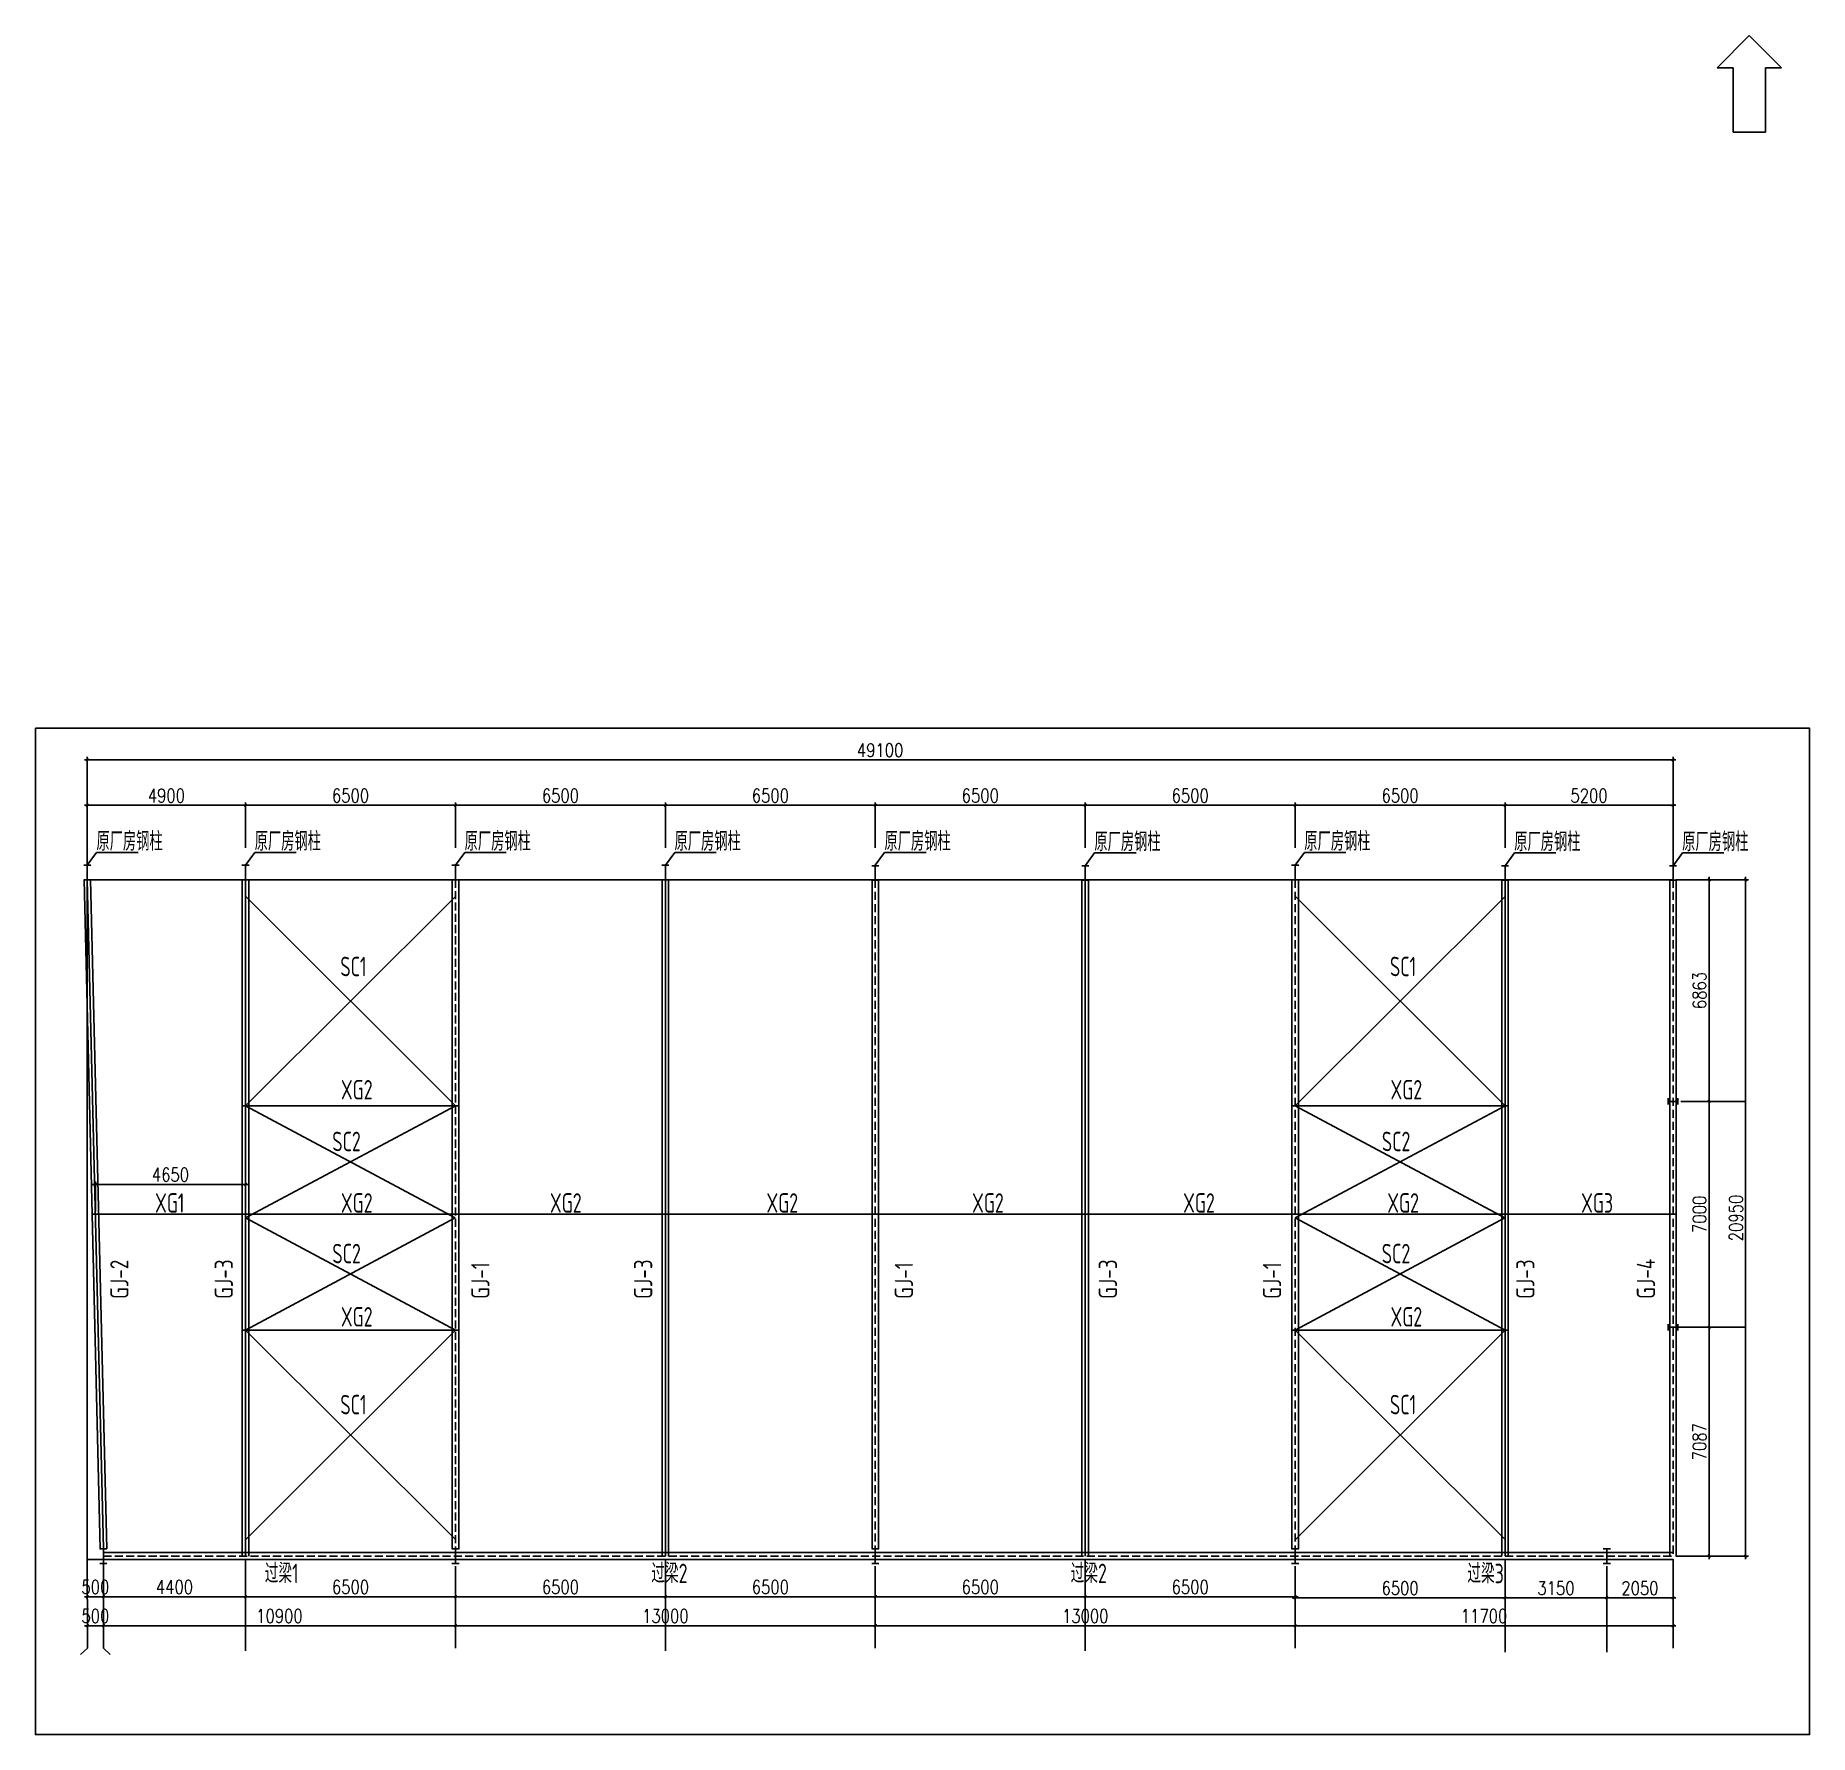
# Model space of a CAD drawing. Header units: millimetres. Extents: x 2287919 to 2522484, y -1845182 to -1736911.
# Drawn here: x 2339842 to 2394774, y -1799252 to -1746620 of the extents above; entities that cross this region are included whole.
import ezdxf

# ---------------------------------------------------------------- set-up
doc = ezdxf.new("R2010")
doc.units = ezdxf.units.MM
doc.header["$LTSCALE"] = 1000
doc.header["$PDMODE"] = 34
for name, pattern in [('DASH', [0.35, 0.25, -0.1]), ('DASHED2', [0.375, 0.25, -0.125]), ('H1', [0.375, 0.25, -0.125])]:
    doc.linetypes.add(name, pattern=pattern)
doc.layers.add('STAIR', color=2, linetype='Continuous')
doc.styles.add('DIM_FONT', font='simplex.shx', dxfattribs={"width": 0.8, "bigfont": 'hztxt.shx'})
doc.styles.add('TSSD_Label', font='Tssdeng.shx', dxfattribs={"width": 0.7, "bigfont": 'hztxt.shx'})
doc.styles.add('TSSD_Rein', font='Tssdeng.shx', dxfattribs={"width": 0.7, "bigfont": 'hztxt.shx'})
doc.dimstyles.new('WGH(1)', dxfattribs={"dimscale": 1.2, "dimtxt": 100, "dimasz": 0.5, "dimexe": 75, "dimexo": 75, "dimgap": 75, "dimtad": 1, "dimdec": 0, "dimzin": 0, "dimdsep": 46, "dimtxsty": 'DIM_FONT', "dimblk1": '_DIMX', "dimblk2": '_DIMX', "dimsah": 1, "dimcen": 0.09, "dimclrd": 3, "dimclre": 3, "dimclrt": 7, "dimadec": 0, "dimazin": 0, "dimtfac": 1, "dimtdec": 0, "dimtix": 1, "dimtmove": 2, "dimatfit": 3, "dimldrblk": '_DIMX', "dimfxl": 1, "dimtolj": 1, "dimtzin": 0, "dimarcsym": 0})

msp = doc.modelspace()

# ---------------------------------------------------------------- texts
at = {"lineweight": -3, "style": 'TSSD_Label', "width": 0.7}
for s, height, p in [('原厂房钢柱', 586.09, (2341730.3, -1771876)), ('原厂房钢柱', 586.09, (2346630.3, -1771876)), ('原厂房钢柱', 586.09, (2353130.3, -1771876)), ('原厂房钢柱', 586.09, (2359630.3, -1771876)), ('原厂房钢柱', 586.09, (2366130.3, -1771876)), ('原厂房钢柱', 586.09, (2372630.3, -1771890)), ('原厂房钢柱', 586.09, (2379130.3, -1771876)), ('原厂房钢柱', 586.09, (2385630.3, -1771890)), ('原厂房钢柱', 586.09, (2390830.3, -1771890)), ('SC1', 603.54, (2349281.9, -1775761.9)), ('SC1', 603.54, (2381781.9, -1775761.9)), ('XG2', 603.54, (2349299.7, -1779579.7)), ('XG2', 603.54, (2381799.7, -1779579.7)), ('SC2', 603.54, (2349031.9, -1781182.3)), ('SC2', 603.54, (2381531.9, -1781182.3)), ('XG1', 603.54, (2343545.5, -1783087)), ('XG2', 603.54, (2349299.7, -1783087)), ('XG2', 603.54, (2355772.8, -1783087)), ('XG2', 603.54, (2362476.7, -1783087)), ('XG2', 603.54, (2368843.3, -1783087)), ('XG2', 603.54, (2375378.5, -1783087)), ('XG2', 603.54, (2381699.7, -1783087)), ('XG3', 603.54, (2387702.1, -1783087)), ('SC2', 603.54, (2349034.6, -1784655.9)), ('SC2', 603.54, (2381529.3, -1784655.9)), ('XG2', 603.54, (2349299.7, -1786614.3)), ('XG2', 603.54, (2381799.7, -1786614.3)), ('SC1', 603.54, (2349281.9, -1789334.2)), ('SC1', 603.54, (2381781.9, -1789334.2)), ('过梁1', 603.54, (2346943.6, -1794562.9)), ('过梁2', 603.54, (2358912.7, -1794562.9)), ('过梁2', 603.54, (2371896.6, -1794562.9)), ('过梁3', 603.54, (2384180.1, -1794567.5))]:
    msp.add_text(s, height=height, dxfattribs=at).set_placement(p)
at = {"layer": 'STAIR', "style": 'TSSD_Rein', "width": 0.8}
for s, p in [('GJ-2', (2342722.6, -1785757.4)), ('GJ-3', (2345954.9, -1785757.4)), ('GJ-1', (2353899.2, -1785757.4)), ('GJ-3', (2358940.3, -1785757.4)), ('GJ-1', (2367013.5, -1785757.4)), ('GJ-3', (2373330.7, -1785757.4)), ('GJ-1', (2378413.4, -1785757.4)), ('GJ-3', (2386256.7, -1785757.4)), ('GJ-4', (2389991, -1785757.4))]:
    msp.add_text(s, height=564.23, rotation=90, dxfattribs=at).set_placement(p)

# ---------------------------------------------------------------- blocks, each defined once
blk = doc.blocks.new('_DIMX')
blk.add_line((-150, 0), (150, 0))
at = {"const_width": 50}
blk.add_lwpolyline([(-70, -70), (70, 70)], dxfattribs=at)
blk = doc.blocks.new('*D196')
at = {"color": 3, "lineweight": -2}
for p, q in [((2341447, -1771784), (2341447, -1770376)), ((2346347, -1771784), (2346347, -1770376)), ((2341447, -1770466), (2346346, -1770466))]:
    blk.add_line(p, q, dxfattribs=at)
at = {"layer": 'Defpoints', "color": 0}
for p in [(2346347, -1770466), (2341447, -1771874), (2346347, -1771874)]:
    blk.add_point(p, dxfattribs=at)
at = {"color": 3, "lineweight": -2, "xscale": 0.6, "yscale": 0.6, "zscale": 0.6, "rotation": 180}
blk.add_blockref('_DIMX', (2341447, -1770466), dxfattribs=at)
at = {"color": 3, "lineweight": -2, "xscale": 0.6, "yscale": 0.6, "zscale": 0.6}
blk.add_blockref('_DIMX', (2346347, -1770466), dxfattribs=at)
at = {"color": 7, "insert": (2343897, -1770166), "char_height": 420, "attachment_point": 5, "style": 'DIM_FONT'}
blk.add_mtext('\\A1;4900', dxfattribs=at)
blk = doc.blocks.new('*D197')
at = {"color": 3, "lineweight": -2}
for p, q in [((2346347, -1771784), (2346347, -1770376)), ((2352847, -1771784), (2352847, -1770376)), ((2346347, -1770466), (2352846, -1770466))]:
    blk.add_line(p, q, dxfattribs=at)
at = {"layer": 'Defpoints', "color": 0}
for p in [(2352847, -1770466), (2346347, -1771874), (2352847, -1771874)]:
    blk.add_point(p, dxfattribs=at)
at = {"color": 3, "lineweight": -2, "xscale": 0.6, "yscale": 0.6, "zscale": 0.6, "rotation": 180}
blk.add_blockref('_DIMX', (2346347, -1770466), dxfattribs=at)
at = {"color": 3, "lineweight": -2, "xscale": 0.6, "yscale": 0.6, "zscale": 0.6}
blk.add_blockref('_DIMX', (2352847, -1770466), dxfattribs=at)
at = {"color": 7, "insert": (2349597, -1770166), "char_height": 420, "attachment_point": 5, "style": 'DIM_FONT'}
blk.add_mtext('\\A1;6500', dxfattribs=at)
blk = doc.blocks.new('*D198')
at = {"color": 3, "lineweight": -2}
for p, q in [((2352847, -1771784), (2352847, -1770376)), ((2359347, -1771784), (2359347, -1770376)), ((2352847, -1770466), (2359346, -1770466))]:
    blk.add_line(p, q, dxfattribs=at)
at = {"layer": 'Defpoints', "color": 0}
for p in [(2359347, -1770466), (2352847, -1771874), (2359347, -1771874)]:
    blk.add_point(p, dxfattribs=at)
at = {"color": 3, "lineweight": -2, "xscale": 0.6, "yscale": 0.6, "zscale": 0.6, "rotation": 180}
blk.add_blockref('_DIMX', (2352847, -1770466), dxfattribs=at)
at = {"color": 3, "lineweight": -2, "xscale": 0.6, "yscale": 0.6, "zscale": 0.6}
blk.add_blockref('_DIMX', (2359347, -1770466), dxfattribs=at)
at = {"color": 7, "insert": (2356097, -1770166), "char_height": 420, "attachment_point": 5, "style": 'DIM_FONT'}
blk.add_mtext('\\A1;6500', dxfattribs=at)
blk = doc.blocks.new('*D199')
at = {"color": 3, "lineweight": -2}
for p, q in [((2359347, -1771784), (2359347, -1770376)), ((2365847, -1771784), (2365847, -1770376)), ((2359347, -1770466), (2365846, -1770466))]:
    blk.add_line(p, q, dxfattribs=at)
at = {"layer": 'Defpoints', "color": 0}
for p in [(2365847, -1770466), (2359347, -1771874), (2365847, -1771874)]:
    blk.add_point(p, dxfattribs=at)
at = {"color": 3, "lineweight": -2, "xscale": 0.6, "yscale": 0.6, "zscale": 0.6, "rotation": 180}
blk.add_blockref('_DIMX', (2359347, -1770466), dxfattribs=at)
at = {"color": 3, "lineweight": -2, "xscale": 0.6, "yscale": 0.6, "zscale": 0.6}
blk.add_blockref('_DIMX', (2365847, -1770466), dxfattribs=at)
at = {"color": 7, "insert": (2362597, -1770166), "char_height": 420, "attachment_point": 5, "style": 'DIM_FONT'}
blk.add_mtext('\\A1;6500', dxfattribs=at)
blk = doc.blocks.new('*D200')
at = {"color": 3, "lineweight": -2}
for p, q in [((2365847, -1771784), (2365847, -1770376)), ((2372347, -1771784), (2372347, -1770376)), ((2365847, -1770466), (2372346, -1770466))]:
    blk.add_line(p, q, dxfattribs=at)
at = {"layer": 'Defpoints', "color": 0}
for p in [(2372347, -1770466), (2365847, -1771874), (2372347, -1771874)]:
    blk.add_point(p, dxfattribs=at)
at = {"color": 3, "lineweight": -2, "xscale": 0.6, "yscale": 0.6, "zscale": 0.6, "rotation": 180}
blk.add_blockref('_DIMX', (2365847, -1770466), dxfattribs=at)
at = {"color": 3, "lineweight": -2, "xscale": 0.6, "yscale": 0.6, "zscale": 0.6}
blk.add_blockref('_DIMX', (2372347, -1770466), dxfattribs=at)
at = {"color": 7, "insert": (2369097, -1770166), "char_height": 420, "attachment_point": 5, "style": 'DIM_FONT'}
blk.add_mtext('\\A1;6500', dxfattribs=at)
blk = doc.blocks.new('*D201')
at = {"color": 3, "lineweight": -2}
for p, q in [((2372347, -1771784), (2372347, -1770376)), ((2378847, -1771784), (2378847, -1770376)), ((2372347, -1770466), (2378846, -1770466))]:
    blk.add_line(p, q, dxfattribs=at)
at = {"layer": 'Defpoints', "color": 0}
for p in [(2378847, -1770466), (2372347, -1771874), (2378847, -1771874)]:
    blk.add_point(p, dxfattribs=at)
at = {"color": 3, "lineweight": -2, "xscale": 0.6, "yscale": 0.6, "zscale": 0.6, "rotation": 180}
blk.add_blockref('_DIMX', (2372347, -1770466), dxfattribs=at)
at = {"color": 3, "lineweight": -2, "xscale": 0.6, "yscale": 0.6, "zscale": 0.6}
blk.add_blockref('_DIMX', (2378847, -1770466), dxfattribs=at)
at = {"color": 7, "insert": (2375597, -1770166), "char_height": 420, "attachment_point": 5, "style": 'DIM_FONT'}
blk.add_mtext('\\A1;6500', dxfattribs=at)
blk = doc.blocks.new('*D202')
at = {"color": 3, "lineweight": -2}
for p, q in [((2378847, -1771784), (2378847, -1770376)), ((2385347, -1771784), (2385347, -1770376)), ((2378847, -1770466), (2385346, -1770466))]:
    blk.add_line(p, q, dxfattribs=at)
at = {"layer": 'Defpoints', "color": 0}
for p in [(2385347, -1770466), (2378847, -1771874), (2385347, -1771874)]:
    blk.add_point(p, dxfattribs=at)
at = {"color": 3, "lineweight": -2, "xscale": 0.6, "yscale": 0.6, "zscale": 0.6, "rotation": 180}
blk.add_blockref('_DIMX', (2378847, -1770466), dxfattribs=at)
at = {"color": 3, "lineweight": -2, "xscale": 0.6, "yscale": 0.6, "zscale": 0.6}
blk.add_blockref('_DIMX', (2385347, -1770466), dxfattribs=at)
at = {"color": 7, "insert": (2382097, -1770166), "char_height": 420, "attachment_point": 5, "style": 'DIM_FONT'}
blk.add_mtext('\\A1;6500', dxfattribs=at)
blk = doc.blocks.new('*D203')
at = {"color": 3, "lineweight": -2}
for p, q in [((2385347, -1771784), (2385347, -1770376)), ((2390547, -1771784), (2390547, -1770376)), ((2385347, -1770466), (2390546, -1770466))]:
    blk.add_line(p, q, dxfattribs=at)
at = {"layer": 'Defpoints', "color": 0}
for p in [(2390547, -1770466), (2385347, -1771874), (2390547, -1771874)]:
    blk.add_point(p, dxfattribs=at)
at = {"color": 3, "lineweight": -2, "xscale": 0.6, "yscale": 0.6, "zscale": 0.6, "rotation": 180}
blk.add_blockref('_DIMX', (2385347, -1770466), dxfattribs=at)
at = {"color": 3, "lineweight": -2, "xscale": 0.6, "yscale": 0.6, "zscale": 0.6}
blk.add_blockref('_DIMX', (2390547, -1770466), dxfattribs=at)
at = {"color": 7, "insert": (2387947, -1770166), "char_height": 420, "attachment_point": 5, "style": 'DIM_FONT'}
blk.add_mtext('\\A1;5200', dxfattribs=at)
blk = doc.blocks.new('*D213')
at = {"color": 3, "lineweight": -2}
for p, q in [((2341947, -1794040), (2341947, -1795970)), ((2352847, -1794040), (2352847, -1795970)), ((2341947, -1795880), (2352846, -1795880))]:
    blk.add_line(p, q, dxfattribs=at)
at = {"layer": 'Defpoints', "color": 0}
for p in [(2341947, -1793950), (2352847, -1793950), (2352847, -1795880)]:
    blk.add_point(p, dxfattribs=at)
at = {"color": 3, "lineweight": -2, "xscale": 0.6, "yscale": 0.6, "zscale": 0.6, "rotation": 180}
blk.add_blockref('_DIMX', (2341947, -1795880), dxfattribs=at)
at = {"color": 3, "lineweight": -2, "xscale": 0.6, "yscale": 0.6, "zscale": 0.6}
blk.add_blockref('_DIMX', (2352847, -1795880), dxfattribs=at)
at = {"color": 7, "insert": (2347397, -1795580), "char_height": 420, "attachment_point": 5, "style": 'DIM_FONT'}
blk.add_mtext('\\A1;10900', dxfattribs=at)
blk = doc.blocks.new('*D214')
at = {"color": 3, "lineweight": -2}
for p, q in [((2352847, -1794040), (2352847, -1795970)), ((2365847, -1794040), (2365847, -1795970)), ((2352847, -1795880), (2365846, -1795880))]:
    blk.add_line(p, q, dxfattribs=at)
at = {"layer": 'Defpoints', "color": 0}
for p in [(2352847, -1793950), (2365847, -1793950), (2365847, -1795880)]:
    blk.add_point(p, dxfattribs=at)
at = {"color": 3, "lineweight": -2, "xscale": 0.6, "yscale": 0.6, "zscale": 0.6, "rotation": 180}
blk.add_blockref('_DIMX', (2352847, -1795880), dxfattribs=at)
at = {"color": 3, "lineweight": -2, "xscale": 0.6, "yscale": 0.6, "zscale": 0.6}
blk.add_blockref('_DIMX', (2365847, -1795880), dxfattribs=at)
at = {"color": 7, "insert": (2359347, -1795580), "char_height": 420, "attachment_point": 5, "style": 'DIM_FONT'}
blk.add_mtext('\\A1;13000', dxfattribs=at)
blk = doc.blocks.new('*D215')
at = {"color": 3, "lineweight": -2}
for p, q in [((2365847, -1794040), (2365847, -1795970)), ((2378847, -1794040), (2378847, -1795970)), ((2365847, -1795880), (2378846, -1795880))]:
    blk.add_line(p, q, dxfattribs=at)
at = {"layer": 'Defpoints', "color": 0}
for p in [(2365847, -1793950), (2378847, -1793950), (2378847, -1795880)]:
    blk.add_point(p, dxfattribs=at)
at = {"color": 3, "lineweight": -2, "xscale": 0.6, "yscale": 0.6, "zscale": 0.6, "rotation": 180}
blk.add_blockref('_DIMX', (2365847, -1795880), dxfattribs=at)
at = {"color": 3, "lineweight": -2, "xscale": 0.6, "yscale": 0.6, "zscale": 0.6}
blk.add_blockref('_DIMX', (2378847, -1795880), dxfattribs=at)
at = {"color": 7, "insert": (2372347, -1795580), "char_height": 420, "attachment_point": 5, "style": 'DIM_FONT'}
blk.add_mtext('\\A1;13000', dxfattribs=at)
blk = doc.blocks.new('*D216')
at = {"color": 3, "lineweight": -2}
for p, q in [((2378847, -1794040), (2378847, -1795107)), ((2385347, -1793815), (2385347, -1795107)), ((2378847, -1795017), (2385346, -1795017))]:
    blk.add_line(p, q, dxfattribs=at)
at = {"layer": 'Defpoints', "color": 0}
for p in [(2378847, -1793950), (2385347, -1793725), (2385347, -1795017)]:
    blk.add_point(p, dxfattribs=at)
at = {"color": 3, "lineweight": -2, "xscale": 0.6, "yscale": 0.6, "zscale": 0.6, "rotation": 180}
blk.add_blockref('_DIMX', (2378847, -1795017), dxfattribs=at)
at = {"color": 3, "lineweight": -2, "xscale": 0.6, "yscale": 0.6, "zscale": 0.6}
blk.add_blockref('_DIMX', (2385347, -1795017), dxfattribs=at)
at = {"color": 7, "insert": (2382097, -1794717), "char_height": 420, "attachment_point": 5, "style": 'DIM_FONT'}
blk.add_mtext('\\A1;6500', dxfattribs=at)
blk = doc.blocks.new('*D217')
at = {"color": 3, "lineweight": -2}
for p, q in [((2390547, -1793815), (2390547, -1795107)), ((2388497, -1794317), (2388497, -1795107)), ((2388497, -1795017), (2390546, -1795017))]:
    blk.add_line(p, q, dxfattribs=at)
at = {"layer": 'Defpoints', "color": 0}
for p in [(2390547, -1793725), (2388497, -1794227), (2390547, -1795017)]:
    blk.add_point(p, dxfattribs=at)
at = {"color": 3, "lineweight": -2, "xscale": 0.6, "yscale": 0.6, "zscale": 0.6, "rotation": 180}
blk.add_blockref('_DIMX', (2388497, -1795017), dxfattribs=at)
at = {"color": 3, "lineweight": -2, "xscale": 0.6, "yscale": 0.6, "zscale": 0.6}
blk.add_blockref('_DIMX', (2390547, -1795017), dxfattribs=at)
at = {"color": 7, "insert": (2389522, -1794717), "char_height": 420, "attachment_point": 5, "style": 'DIM_FONT'}
blk.add_mtext('\\A1;2050', dxfattribs=at)
blk = doc.blocks.new('*D218')
at = {"color": 3, "lineweight": -2}
for p, q in [((2390637, -1772775), (2392885, -1772775)), ((2392795, -1793724), (2392795, -1772775)), ((2390637, -1793725), (2392885, -1793725))]:
    blk.add_line(p, q, dxfattribs=at)
at = {"layer": 'Defpoints', "color": 0}
for p in [(2390547, -1772775), (2392795, -1772775), (2390547, -1793725)]:
    blk.add_point(p, dxfattribs=at)
at = {"color": 3, "lineweight": -2, "xscale": 0.6, "yscale": 0.6, "zscale": 0.6}
for p, rotation in [((2392795, -1772775), 90), ((2392795, -1793725), 270)]:
    blk.add_blockref('_DIMX', p, dxfattribs=dict(at, rotation=rotation))
at = {"color": 7, "insert": (2392495, -1783250), "char_height": 420, "attachment_point": 5, "rotation": 90, "style": 'DIM_FONT'}
blk.add_mtext('\\A1;20950', dxfattribs=at)
blk = doc.blocks.new('*D204')
at = {"color": 3, "lineweight": -2}
for p, q in [((2378847, -1794663), (2378847, -1795970)), ((2390547, -1794663), (2390547, -1795970)), ((2378847, -1795880), (2390546, -1795880))]:
    blk.add_line(p, q, dxfattribs=at)
at = {"layer": 'Defpoints', "color": 0}
for p in [(2378847, -1794573), (2390547, -1794573), (2390547, -1795880)]:
    blk.add_point(p, dxfattribs=at)
at = {"color": 3, "lineweight": -2, "xscale": 0.6, "yscale": 0.6, "zscale": 0.6, "rotation": 180}
blk.add_blockref('_DIMX', (2378847, -1795880), dxfattribs=at)
at = {"color": 3, "lineweight": -2, "xscale": 0.6, "yscale": 0.6, "zscale": 0.6}
blk.add_blockref('_DIMX', (2390547, -1795880), dxfattribs=at)
at = {"color": 7, "insert": (2384697, -1795580), "char_height": 420, "attachment_point": 5, "style": 'DIM_FONT'}
blk.add_mtext('\\A1;11700', dxfattribs=at)
blk = doc.blocks.new('*D205')
at = {"color": 3, "lineweight": -2}
for p, q in [((2391114, -1772775), (2391758, -1772775)), ((2391668, -1772775), (2391668, -1779637)), ((2390845, -1779638), (2391758, -1779638))]:
    blk.add_line(p, q, dxfattribs=at)
at = {"layer": 'Defpoints', "color": 0}
for p in [(2391024, -1772775), (2390755, -1779638), (2391668, -1779638)]:
    blk.add_point(p, dxfattribs=at)
at = {"color": 3, "lineweight": -2, "xscale": 0.6, "yscale": 0.6, "zscale": 0.6}
for p, rotation in [((2391668, -1772775), 90), ((2391668, -1779638), 270)]:
    blk.add_blockref('_DIMX', p, dxfattribs=dict(at, rotation=rotation))
at = {"color": 7, "insert": (2391368, -1776206), "char_height": 420, "attachment_point": 5, "rotation": 90, "style": 'DIM_FONT'}
blk.add_mtext('\\A1;6863', dxfattribs=at)
blk = doc.blocks.new('*D206')
at = {"color": 3, "lineweight": -2}
for p, q in [((2390787, -1779638), (2391758, -1779638)), ((2391668, -1779638), (2391668, -1786637)), ((2390637, -1786638), (2391758, -1786638))]:
    blk.add_line(p, q, dxfattribs=at)
at = {"layer": 'Defpoints', "color": 0}
for p in [(2390697, -1779638), (2390547, -1786638), (2391668, -1786638)]:
    blk.add_point(p, dxfattribs=at)
at = {"color": 3, "lineweight": -2, "xscale": 0.6, "yscale": 0.6, "zscale": 0.6}
for p, rotation in [((2391668, -1779638), 90), ((2391668, -1786638), 270)]:
    blk.add_blockref('_DIMX', p, dxfattribs=dict(at, rotation=rotation))
at = {"color": 7, "insert": (2391368, -1783138), "char_height": 420, "attachment_point": 5, "rotation": 90, "style": 'DIM_FONT'}
blk.add_mtext('\\A1;7000', dxfattribs=at)
blk = doc.blocks.new('*D207')
at = {"color": 3, "lineweight": -2}
for p, q in [((2390637, -1786638), (2391758, -1786638)), ((2391668, -1786638), (2391668, -1793724)), ((2390990, -1793725), (2391758, -1793725))]:
    blk.add_line(p, q, dxfattribs=at)
at = {"layer": 'Defpoints', "color": 0}
for p in [(2390547, -1786638), (2390900, -1793725), (2391668, -1793725)]:
    blk.add_point(p, dxfattribs=at)
at = {"color": 3, "lineweight": -2, "xscale": 0.6, "yscale": 0.6, "zscale": 0.6}
for p, rotation in [((2391668, -1786638), 90), ((2391668, -1793725), 270)]:
    blk.add_blockref('_DIMX', p, dxfattribs=dict(at, rotation=rotation))
at = {"color": 7, "insert": (2391368, -1790181), "char_height": 420, "attachment_point": 5, "rotation": 90, "style": 'DIM_FONT'}
blk.add_mtext('\\A1;7087', dxfattribs=at)
blk = doc.blocks.new('*D219')
at = {"color": 3, "lineweight": -2}
for p, q in [((2341947, -1794040), (2341947, -1795072)), ((2346347, -1793815), (2346347, -1795072)), ((2341947, -1794982), (2346346, -1794982))]:
    blk.add_line(p, q, dxfattribs=at)
at = {"layer": 'Defpoints', "color": 0}
for p in [(2341947, -1793950), (2346347, -1793725), (2346347, -1794982)]:
    blk.add_point(p, dxfattribs=at)
at = {"color": 3, "lineweight": -2, "xscale": 0.6, "yscale": 0.6, "zscale": 0.6, "rotation": 180}
blk.add_blockref('_DIMX', (2341947, -1794982), dxfattribs=at)
at = {"color": 3, "lineweight": -2, "xscale": 0.6, "yscale": 0.6, "zscale": 0.6}
blk.add_blockref('_DIMX', (2346347, -1794982), dxfattribs=at)
at = {"color": 7, "insert": (2344147, -1794682), "char_height": 420, "attachment_point": 5, "style": 'DIM_FONT'}
blk.add_mtext('\\A1;4400', dxfattribs=at)
blk = doc.blocks.new('*D220')
at = {"color": 3, "lineweight": -2}
for p, q in [((2346347, -1793815), (2346347, -1795072)), ((2352847, -1794130), (2352847, -1795072)), ((2346347, -1794982), (2352846, -1794982))]:
    blk.add_line(p, q, dxfattribs=at)
at = {"layer": 'Defpoints', "color": 0}
for p in [(2346347, -1793725), (2352847, -1794040), (2352847, -1794982)]:
    blk.add_point(p, dxfattribs=at)
at = {"color": 3, "lineweight": -2, "xscale": 0.6, "yscale": 0.6, "zscale": 0.6, "rotation": 180}
blk.add_blockref('_DIMX', (2346347, -1794982), dxfattribs=at)
at = {"color": 3, "lineweight": -2, "xscale": 0.6, "yscale": 0.6, "zscale": 0.6}
blk.add_blockref('_DIMX', (2352847, -1794982), dxfattribs=at)
at = {"color": 7, "insert": (2349597, -1794682), "char_height": 420, "attachment_point": 5, "style": 'DIM_FONT'}
blk.add_mtext('\\A1;6500', dxfattribs=at)
blk = doc.blocks.new('*D208')
at = {"color": 3, "lineweight": -2}
for p, q in [((2359347, -1793815), (2359347, -1795072)), ((2352847, -1794130), (2352847, -1795072)), ((2352847, -1794982), (2359346, -1794982))]:
    blk.add_line(p, q, dxfattribs=at)
at = {"layer": 'Defpoints', "color": 0}
for p in [(2352847, -1794040), (2359347, -1793725), (2359347, -1794982)]:
    blk.add_point(p, dxfattribs=at)
at = {"color": 3, "lineweight": -2, "xscale": 0.6, "yscale": 0.6, "zscale": 0.6, "rotation": 180}
blk.add_blockref('_DIMX', (2352847, -1794982), dxfattribs=at)
at = {"color": 3, "lineweight": -2, "xscale": 0.6, "yscale": 0.6, "zscale": 0.6}
blk.add_blockref('_DIMX', (2359347, -1794982), dxfattribs=at)
at = {"color": 7, "insert": (2356097, -1794682), "char_height": 420, "attachment_point": 5, "style": 'DIM_FONT'}
blk.add_mtext('\\A1;6500', dxfattribs=at)
blk = doc.blocks.new('*D209')
at = {"color": 3, "lineweight": -2}
for p, q in [((2359347, -1793815), (2359347, -1795072)), ((2365847, -1794335), (2365847, -1795072)), ((2359347, -1794982), (2365846, -1794982))]:
    blk.add_line(p, q, dxfattribs=at)
at = {"layer": 'Defpoints', "color": 0}
for p in [(2359347, -1793725), (2365847, -1794245), (2365847, -1794982)]:
    blk.add_point(p, dxfattribs=at)
at = {"color": 3, "lineweight": -2, "xscale": 0.6, "yscale": 0.6, "zscale": 0.6, "rotation": 180}
blk.add_blockref('_DIMX', (2359347, -1794982), dxfattribs=at)
at = {"color": 3, "lineweight": -2, "xscale": 0.6, "yscale": 0.6, "zscale": 0.6}
blk.add_blockref('_DIMX', (2365847, -1794982), dxfattribs=at)
at = {"color": 7, "insert": (2362597, -1794682), "char_height": 420, "attachment_point": 5, "style": 'DIM_FONT'}
blk.add_mtext('\\A1;6500', dxfattribs=at)
blk = doc.blocks.new('*D210')
at = {"color": 3, "lineweight": -2}
for p, q in [((2372347, -1793815), (2372347, -1795072)), ((2365847, -1794335), (2365847, -1795072)), ((2365847, -1794982), (2372346, -1794982))]:
    blk.add_line(p, q, dxfattribs=at)
at = {"layer": 'Defpoints', "color": 0}
for p in [(2372347, -1793725), (2365847, -1794245), (2372347, -1794982)]:
    blk.add_point(p, dxfattribs=at)
at = {"color": 3, "lineweight": -2, "xscale": 0.6, "yscale": 0.6, "zscale": 0.6, "rotation": 180}
blk.add_blockref('_DIMX', (2365847, -1794982), dxfattribs=at)
at = {"color": 3, "lineweight": -2, "xscale": 0.6, "yscale": 0.6, "zscale": 0.6}
blk.add_blockref('_DIMX', (2372347, -1794982), dxfattribs=at)
at = {"color": 7, "insert": (2369097, -1794682), "char_height": 420, "attachment_point": 5, "style": 'DIM_FONT'}
blk.add_mtext('\\A1;6500', dxfattribs=at)
blk = doc.blocks.new('*D211')
at = {"color": 3, "lineweight": -2}
for p, q in [((2372347, -1793815), (2372347, -1795072)), ((2378847, -1794459), (2378847, -1795072)), ((2372347, -1794982), (2378846, -1794982))]:
    blk.add_line(p, q, dxfattribs=at)
at = {"layer": 'Defpoints', "color": 0}
for p in [(2372347, -1793725), (2378847, -1794369), (2378847, -1794982)]:
    blk.add_point(p, dxfattribs=at)
at = {"color": 3, "lineweight": -2, "xscale": 0.6, "yscale": 0.6, "zscale": 0.6, "rotation": 180}
blk.add_blockref('_DIMX', (2372347, -1794982), dxfattribs=at)
at = {"color": 3, "lineweight": -2, "xscale": 0.6, "yscale": 0.6, "zscale": 0.6}
blk.add_blockref('_DIMX', (2378847, -1794982), dxfattribs=at)
at = {"color": 7, "insert": (2375597, -1794682), "char_height": 420, "attachment_point": 5, "style": 'DIM_FONT'}
blk.add_mtext('\\A1;6500', dxfattribs=at)
blk = doc.blocks.new('*D212')
at = {"color": 3, "lineweight": -2}
for p, q in [((2385347, -1793925), (2385347, -1795107)), ((2388497, -1794040), (2388497, -1795107)), ((2385347, -1795017), (2388496, -1795017))]:
    blk.add_line(p, q, dxfattribs=at)
at = {"layer": 'Defpoints', "color": 0}
for p in [(2385347, -1793835), (2388497, -1793950), (2388497, -1795017)]:
    blk.add_point(p, dxfattribs=at)
at = {"color": 3, "lineweight": -2, "xscale": 0.6, "yscale": 0.6, "zscale": 0.6, "rotation": 180}
blk.add_blockref('_DIMX', (2385347, -1795017), dxfattribs=at)
at = {"color": 3, "lineweight": -2, "xscale": 0.6, "yscale": 0.6, "zscale": 0.6}
blk.add_blockref('_DIMX', (2388497, -1795017), dxfattribs=at)
at = {"color": 7, "insert": (2386922, -1794717), "char_height": 420, "attachment_point": 5, "style": 'DIM_FONT'}
blk.add_mtext('\\A1;3150', dxfattribs=at)
blk = doc.blocks.new('*D1648')
at = {"color": 3, "lineweight": -2}
for p, q in [((2341697, -1783048), (2341697, -1782120)), ((2341697, -1782210), (2346346, -1782210)), ((2346347, -1783048), (2346347, -1782120))]:
    blk.add_line(p, q, dxfattribs=at)
at = {"layer": 'Defpoints', "color": 0}
for p in [(2346347, -1782210), (2341697, -1783138), (2346347, -1783138)]:
    blk.add_point(p, dxfattribs=at)
at = {"color": 3, "lineweight": -2, "xscale": 0.6, "yscale": 0.6, "zscale": 0.6, "rotation": 180}
blk.add_blockref('_DIMX', (2341697, -1782210), dxfattribs=at)
at = {"color": 3, "lineweight": -2, "xscale": 0.6, "yscale": 0.6, "zscale": 0.6}
blk.add_blockref('_DIMX', (2346347, -1782210), dxfattribs=at)
at = {"color": 7, "insert": (2344022, -1781910), "char_height": 420, "attachment_point": 5, "style": 'DIM_FONT'}
blk.add_mtext('\\A1;4650', dxfattribs=at)
blk = doc.blocks.new('*D1858')
at = {"color": 3, "lineweight": -2}
for p, q in [((2341447, -1793925), (2341447, -1795072)), ((2341947, -1793815), (2341947, -1795072)), ((2341446, -1794982), (2341446, -1794982)), ((2341447, -1794982), (2341947, -1794982)), ((2341947, -1794982), (2341948, -1794982))]:
    blk.add_line(p, q, dxfattribs=at)
at = {"layer": 'Defpoints', "color": 0}
for p in [(2341447, -1793835), (2341947, -1793725), (2341947, -1794982)]:
    blk.add_point(p, dxfattribs=at)
at = {"color": 3, "lineweight": -2, "xscale": 0.6, "yscale": 0.6, "zscale": 0.6}
blk.add_blockref('_DIMX', (2341447, -1794982), dxfattribs=at)
at = {"color": 3, "lineweight": -2, "xscale": 0.6, "yscale": 0.6, "zscale": 0.6, "rotation": 180}
blk.add_blockref('_DIMX', (2341947, -1794982), dxfattribs=at)
at = {"color": 7, "insert": (2341697, -1794682), "char_height": 420, "attachment_point": 5, "style": 'DIM_FONT'}
blk.add_mtext('\\A1;500', dxfattribs=at)
blk = doc.blocks.new('*D1859')
at = {"color": 3, "lineweight": -2}
for p, q in [((2341448, -1795072), (2341448, -1795970)), ((2341948, -1794962), (2341948, -1795970)), ((2341447, -1795880), (2341447, -1795880)), ((2341448, -1795880), (2341948, -1795880)), ((2341949, -1795880), (2341949, -1795880))]:
    blk.add_line(p, q, dxfattribs=at)
at = {"layer": 'Defpoints', "color": 0}
for p in [(2341448, -1794982), (2341948, -1794872), (2341948, -1795880)]:
    blk.add_point(p, dxfattribs=at)
at = {"color": 3, "lineweight": -2, "xscale": 0.6, "yscale": 0.6, "zscale": 0.6}
blk.add_blockref('_DIMX', (2341448, -1795880), dxfattribs=at)
at = {"color": 3, "lineweight": -2, "xscale": 0.6, "yscale": 0.6, "zscale": 0.6, "rotation": 180}
blk.add_blockref('_DIMX', (2341948, -1795880), dxfattribs=at)
at = {"color": 7, "insert": (2341698, -1795580), "char_height": 420, "attachment_point": 5, "style": 'DIM_FONT'}
blk.add_mtext('\\A1;500', dxfattribs=at)
blk = doc.blocks.new('*D1878')
at = {"color": 3, "lineweight": -2}
for p, q in [((2341447, -1772685), (2341447, -1768970)), ((2341447, -1769060), (2390546, -1769060)), ((2390547, -1772685), (2390547, -1768970))]:
    blk.add_line(p, q, dxfattribs=at)
at = {"layer": 'Defpoints', "color": 0}
for p in [(2390547, -1769060), (2341447, -1772775), (2390547, -1772775)]:
    blk.add_point(p, dxfattribs=at)
at = {"color": 3, "lineweight": -2, "xscale": 0.6, "yscale": 0.6, "zscale": 0.6, "rotation": 180}
blk.add_blockref('_DIMX', (2341447, -1769060), dxfattribs=at)
at = {"color": 3, "lineweight": -2, "xscale": 0.6, "yscale": 0.6, "zscale": 0.6}
blk.add_blockref('_DIMX', (2390547, -1769060), dxfattribs=at)
at = {"color": 7, "insert": (2365997, -1768760), "char_height": 420, "attachment_point": 5, "style": 'DIM_FONT'}
blk.add_mtext('\\A1;49100', dxfattribs=at)

# ---------------------------------------------------------------- dimensions: what is measured, and where the dimension line sits
for base, p1, p2, picture, middle in [((2390546.9, -1769060), (2341446.9, -1772774.7), (2390546.9, -1772774.7), '*D1878', (2365996.9, -1768760)), ((2346346.9, -1770465.8), (2341446.9, -1771874.4), (2346346.9, -1771874.4), '*D196', (2343896.9, -1770165.8)), ((2352846.9, -1770465.8), (2346346.9, -1771874.4), (2352846.9, -1771874.4), '*D197', (2349596.9, -1770165.8)), ((2359346.9, -1770465.8), (2352846.9, -1771874.4), (2359346.9, -1771874.4), '*D198', (2356096.9, -1770165.8)), ((2365846.9, -1770465.8), (2359346.9, -1771874.4), (2365846.9, -1771874.4), '*D199', (2362596.9, -1770165.8)), ((2372346.9, -1770465.8), (2365846.9, -1771874.4), (2372346.9, -1771874.4), '*D200', (2369096.9, -1770165.8)), ((2378846.9, -1770465.8), (2372346.9, -1771874.4), (2378846.9, -1771874.4), '*D201', (2375596.9, -1770165.8)), ((2385346.9, -1770465.8), (2378846.9, -1771874.4), (2385346.9, -1771874.4), '*D202', (2382096.9, -1770165.8)), ((2390546.9, -1770465.8), (2385346.9, -1771874.4), (2390546.9, -1771874.4), '*D203', (2387946.9, -1770165.8)), ((2341946.9, -1794981.7), (2341446.9, -1793834.7), (2341946.9, -1793724.7), '*D1858', (2341696.9, -1794681.7)), ((2346346.9, -1794981.7), (2341946.9, -1793949.7), (2346346.9, -1793724.7), '*D219', (2344146.9, -1794681.7)), ((2352846.9, -1795880), (2341946.9, -1793949.7), (2352846.9, -1793949.7), '*D213', (2347396.9, -1795580)), ((2352846.9, -1794981.7), (2346346.9, -1793724.7), (2352846.9, -1794039.7), '*D220', (2349596.9, -1794681.7)), ((2359346.9, -1794981.7), (2352846.9, -1794039.7), (2359346.9, -1793724.7), '*D208', (2356096.9, -1794681.7)), ((2365846.9, -1795880), (2352846.9, -1793949.7), (2365846.9, -1793949.7), '*D214', (2359346.9, -1795580)), ((2365846.9, -1794981.7), (2359346.9, -1793724.7), (2365846.9, -1794245.4), '*D209', (2362596.9, -1794681.7)), ((2372346.9, -1794981.7), (2365846.9, -1794245.4), (2372346.9, -1793724.7), '*D210', (2369096.9, -1794681.7)), ((2378846.9, -1795880), (2365846.9, -1793949.7), (2378846.9, -1793949.7), '*D215', (2372346.9, -1795580)), ((2378846.9, -1794981.7), (2372346.9, -1793724.7), (2378846.9, -1794368.9), '*D211', (2375596.9, -1794681.7)), ((2385346.9, -1795017.3), (2378846.9, -1793949.7), (2385346.9, -1793724.7), '*D216', (2382096.9, -1794717.3)), ((2388496.9, -1795017.3), (2385346.9, -1793834.7), (2388496.9, -1793949.7), '*D212', (2386921.9, -1794717.3)), ((2390546.9, -1795017.3), (2388496.9, -1794227.4), (2390546.9, -1793724.7), '*D217', (2389521.9, -1794717.3)), ((2390546.9, -1795880), (2378846.9, -1794573.5), (2390546.9, -1794573.5), '*D204', (2384696.9, -1795580)), ((2341948.1, -1795880), (2341448.1, -1794981.7), (2341948.1, -1794871.7), '*D1859', (2341698.1, -1795580))]:
    dim = msp.add_linear_dim(base=base, p1=p1, p2=p2, dimstyle='WGH(1)', override={"dimtxt": 350})
    dim.commit()
    dim.dimension.update_dxf_attribs({"geometry": picture, "text_midpoint": middle})
for base, p1, p2, picture, middle in [((2392795.1, -1772774.7), (2390546.9, -1793724.7), (2390546.9, -1772774.7), '*D218', (2392495.1, -1783249.7)), ((2391667.7, -1779637.7), (2391024.1, -1772774.7), (2390755.2, -1779637.7), '*D205', (2391367.7, -1776206.2)), ((2391667.7, -1786637.7), (2390696.9, -1779637.7), (2390546.9, -1786637.7), '*D206', (2391367.7, -1783137.7)), ((2391667.7, -1793724.7), (2390546.9, -1786637.7), (2390900.3, -1793724.7), '*D207', (2391367.7, -1790181.2))]:
    dim = msp.add_linear_dim(base=base, p1=p1, p2=p2, angle=90, dimstyle='WGH(1)', override={"dimtxt": 350})
    dim.commit()
    dim.dimension.update_dxf_attribs({"geometry": picture, "text_midpoint": middle})
dim = msp.add_aligned_dim(p1=(2341696.9, -1783137.7), p2=(2346346.9, -1783137.7), distance=927.7, dimstyle='WGH(1)', override={"dimtxt": 350})
dim.commit()
dim.dimension.update_dxf_attribs({"geometry": '*D1648', "text_midpoint": (2344021.9, -1781910)})

# ---------------------------------------------------------------- linework, layer by layer
for p, q in [((2391910, -1747620), (2392910, -1746620)), ((2392910, -1746620), (2393910, -1747620)), ((2392410, -1747620), (2391910, -1747620)), ((2392410, -1749620), (2392410, -1747620)), ((2393910, -1747620), (2393410, -1747620)), ((2393410, -1747620), (2393410, -1747820)), ((2393410, -1747820), (2393410, -1749620)), ((2393410, -1749620), (2392410, -1749620)), ((2341736.5, -1771930.1), (2341446.9, -1772324.7)), ((2343019.3, -1771930.1), (2341736.5, -1771930.1)), ((2346636.5, -1771930.1), (2346346.9, -1772324.7)), ((2347919.3, -1771930.1), (2346636.5, -1771930.1)), ((2353136.5, -1771930.1), (2352846.9, -1772324.7)), ((2354419.3, -1771930.1), (2353136.5, -1771930.1)), ((2359636.5, -1771930.1), (2359346.9, -1772324.7)), ((2360919.3, -1771930.1), (2359636.5, -1771930.1)), ((2366136.5, -1771930.1), (2365846.9, -1772324.7)), ((2367419.3, -1771930.1), (2366136.5, -1771930.1)), ((2372636.5, -1771944.1), (2372346.9, -1772338.6)), ((2373919.3, -1771944.1), (2372636.5, -1771944.1)), ((2379136.5, -1771930.1), (2378846.9, -1772324.7)), ((2380419.3, -1771930.1), (2379136.5, -1771930.1)), ((2385636.5, -1771944.1), (2385346.9, -1772338.6)), ((2386919.3, -1771944.1), (2385636.5, -1771944.1)), ((2390836.5, -1771944.1), (2390546.9, -1772338.6)), ((2392119.3, -1771944.1), (2390836.5, -1771944.1)), ((2341336.9, -1772324.7), (2341556.9, -1772324.7)), ((2341446.9, -1772324.7), (2341446.9, -1772774.7)), ((2346236.9, -1772324.7), (2346456.9, -1772324.7)), ((2346346.9, -1772324.7), (2346346.9, -1772774.7)), ((2352736.9, -1772324.7), (2352956.9, -1772324.7)), ((2352846.9, -1772324.7), (2352846.9, -1772774.7)), ((2359236.9, -1772324.7), (2359456.9, -1772324.7)), ((2359346.9, -1772324.7), (2359346.9, -1772774.7)), ((2365736.9, -1772338.6), (2365956.9, -1772338.6)), ((2365846.9, -1772338.6), (2365846.9, -1772788.6)), ((2372236.9, -1772338.6), (2372456.9, -1772338.6)), ((2372346.9, -1772338.6), (2372346.9, -1772788.6)), ((2378736.9, -1772324.7), (2378956.9, -1772324.7)), ((2378846.9, -1772324.7), (2378846.9, -1772774.7)), ((2385236.9, -1772338.6), (2385456.9, -1772338.6)), ((2385346.9, -1772338.6), (2385346.9, -1772788.6)), ((2390436.9, -1772338.6), (2390656.9, -1772338.6)), ((2390546.9, -1772338.6), (2390546.9, -1772788.6)), ((2341336.9, -1772774.7), (2341556.9, -1772774.7)), ((2341846.9, -1793502.1), (2341346.9, -1772777.1)), ((2341446.9, -1772774.7), (2390546.9, -1772774.7)), ((2341946.9, -1793499.7), (2341446.9, -1772774.7)), ((2341446.9, -1772774.7), (2341446.9, -1793970)), ((2342046.9, -1793497.3), (2341546.9, -1772772.3)), ((2346236.9, -1772774.7), (2346456.9, -1772774.7)), ((2346246.9, -1772774.7), (2346246.9, -1793724.7)), ((2346346.9, -1772774.7), (2346346.9, -1793724.7)), ((2346446.9, -1772774.7), (2346446.9, -1793724.7)), ((2352736.9, -1772774.7), (2352956.9, -1772774.7)), ((2352746.9, -1772774.7), (2352746.9, -1793499.7)), ((2352946.9, -1772774.7), (2352946.9, -1793499.7)), ((2359236.9, -1772774.7), (2359456.9, -1772774.7)), ((2359246.9, -1772774.7), (2359246.9, -1793724.7)), ((2359346.9, -1772774.7), (2359346.9, -1793724.7)), ((2359446.9, -1772774.7), (2359446.9, -1793724.7)), ((2365736.9, -1772788.6), (2365956.9, -1772788.6)), ((2365746.9, -1772774.7), (2365746.9, -1793499.7)), ((2365946.9, -1772774.7), (2365946.9, -1793499.7)), ((2372236.9, -1772788.6), (2372456.9, -1772788.6)), ((2372246.9, -1772774.7), (2372246.9, -1793724.7)), ((2372346.9, -1772774.7), (2372346.9, -1793724.7)), ((2372446.9, -1772774.7), (2372446.9, -1793724.7)), ((2378736.9, -1772774.7), (2378956.9, -1772774.7)), ((2378746.9, -1772774.7), (2378746.9, -1793499.7)), ((2378946.9, -1772774.7), (2378946.9, -1793499.7)), ((2385236.9, -1772788.6), (2385456.9, -1772788.6)), ((2385246.9, -1772774.7), (2385246.9, -1793724.7)), ((2385346.9, -1772774.7), (2385346.9, -1793724.7)), ((2385446.9, -1772774.7), (2385446.9, -1793724.7)), ((2390436.9, -1772788.6), (2390656.9, -1772788.6)), ((2390446.9, -1772774.7), (2390446.9, -1793724.7)), ((2390646.9, -1772774.7), (2390646.9, -1793724.7)), ((2346346.9, -1779774.7), (2352846.9, -1773293.4)), ((2352852.7, -1779774.7), (2346352.7, -1773293.4)), ((2378846.9, -1779774.7), (2385346.9, -1773293.4)), ((2385352.7, -1779774.7), (2378852.7, -1773293.4)), ((2346246.9, -1779774.7), (2352946.9, -1779774.7)), ((2346346.9, -1779774.7), (2352842.2, -1783249.7)), ((2346346.9, -1783249.7), (2352852.7, -1779774.7)), ((2378746.9, -1779774.7), (2385446.9, -1779774.7)), ((2378846.9, -1779774.7), (2385342.2, -1783249.7)), ((2378846.9, -1783249.7), (2385352.7, -1779774.7)), ((2390396.9, -1779537.7), (2390396.9, -1779737.7)), ((2390396.9, -1779637.7), (2390696.9, -1779637.7)), ((2390696.9, -1779537.7), (2390696.9, -1779737.7)), ((2390646.9, -1783137.7), (2341596.9, -1783137.7)), ((2346346.9, -1786724.7), (2352842.2, -1783249.7)), ((2346346.9, -1783249.7), (2352852.7, -1786724.7)), ((2378846.9, -1786724.7), (2385342.2, -1783249.7)), ((2378846.9, -1783249.7), (2385352.7, -1786724.7)), ((2346246.9, -1786724.7), (2352946.9, -1786724.7)), ((2346346.9, -1786724.7), (2352846.9, -1793205.9)), ((2352852.7, -1786724.7), (2346352.7, -1793205.9)), ((2378746.9, -1786724.7), (2385446.9, -1786724.7)), ((2378846.9, -1786724.7), (2385346.9, -1793205.9)), ((2385352.7, -1786724.7), (2378852.7, -1793205.9)), ((2390396.9, -1786537.7), (2390396.9, -1786737.7)), ((2390396.9, -1786637.7), (2390696.9, -1786637.7)), ((2390696.9, -1786537.7), (2390696.9, -1786737.7)), ((2341836.9, -1793499.7), (2342056.9, -1793499.7)), ((2341946.9, -1793499.7), (2341946.9, -1793949.7)), ((2352736.9, -1793499.7), (2352956.9, -1793499.7)), ((2352846.9, -1793499.7), (2352846.9, -1793949.7)), ((2365736.9, -1793499.7), (2365956.9, -1793499.7)), ((2365846.9, -1793499.7), (2365846.9, -1793949.7)), ((2378736.9, -1793499.7), (2378956.9, -1793499.7)), ((2378846.9, -1793499.7), (2378846.9, -1793949.7)), ((2388386.9, -1793499.7), (2388606.9, -1793499.7)), ((2388496.9, -1793499.7), (2388496.9, -1793949.7)), ((2341446.9, -1793834.7), (2390546.9, -1793834.7)), ((2341836.9, -1793949.7), (2342056.9, -1793949.7)), ((2341946.9, -1793614.7), (2390546.9, -1793614.7)), ((2352736.9, -1793949.7), (2352956.9, -1793949.7)), ((2365736.9, -1793949.7), (2365956.9, -1793949.7)), ((2378736.9, -1793949.7), (2378956.9, -1793949.7)), ((2388386.9, -1793949.7), (2388606.9, -1793949.7))]:
    msp.add_line(p, q)
at = {"linetype": 'DASH'}
for p, q in [((2352846.9, -1772774.7), (2352846.9, -1793724.7)), ((2341946.9, -1793724.7), (2390546.9, -1793724.7))]:
    msp.add_line(p, q, dxfattribs=at)
at = {"linetype": 'DASHED2'}
for p, q in [((2365846.9, -1772774.7), (2365846.9, -1793724.7)), ((2378846.9, -1772774.7), (2378846.9, -1793724.7))]:
    msp.add_line(p, q, dxfattribs=at)
at = {"linetype": 'H1'}
msp.add_line((2390546.9, -1772774.7), (2390546.9, -1793724.7), dxfattribs=at)
at = {"color": 3}
for p, q in [((2391757.7, -1779637.7), (2392795.1, -1779637.7)), ((2391757.7, -1786637.7), (2392795.1, -1786637.7)), ((2346346.9, -1795071.7), (2346346.9, -1796660)), ((2359346.9, -1795071.7), (2359346.9, -1796660)), ((2372346.9, -1795071.7), (2372346.9, -1796660)), ((2385346.9, -1795107.3), (2385346.9, -1796695.6)), ((2388496.9, -1795107.3), (2388496.9, -1796695.6)), ((2341448.1, -1795970), (2341448.1, -1796580)), ((2341948.1, -1795970), (2341948.1, -1796580)), ((2352846.9, -1795970), (2352846.9, -1796580)), ((2365846.9, -1795970), (2365846.9, -1796580)), ((2378846.9, -1795970), (2378846.9, -1796580)), ((2390546.9, -1795970), (2390546.9, -1796580)), ((2341448.1, -1796580), (2341240, -1796770)), ((2341948.1, -1796580), (2342160, -1796770))]:
    msp.add_line(p, q, dxfattribs=at)
msp.add_lwpolyline([(2339842.4, -1768081.5), (2394773.9, -1768081.5), (2394773.9, -1799252), (2339842.4, -1799252)], close=True)

msp.set_redraw_order([(e.dxf.handle, doc.entitydb.next_handle()) for e in msp.query("TEXT MTEXT ATTDEF DIMENSION ARC_DIMENSION")])  # texts and dimensions are drawn at this point

doc.saveas('drawing.dxf')
